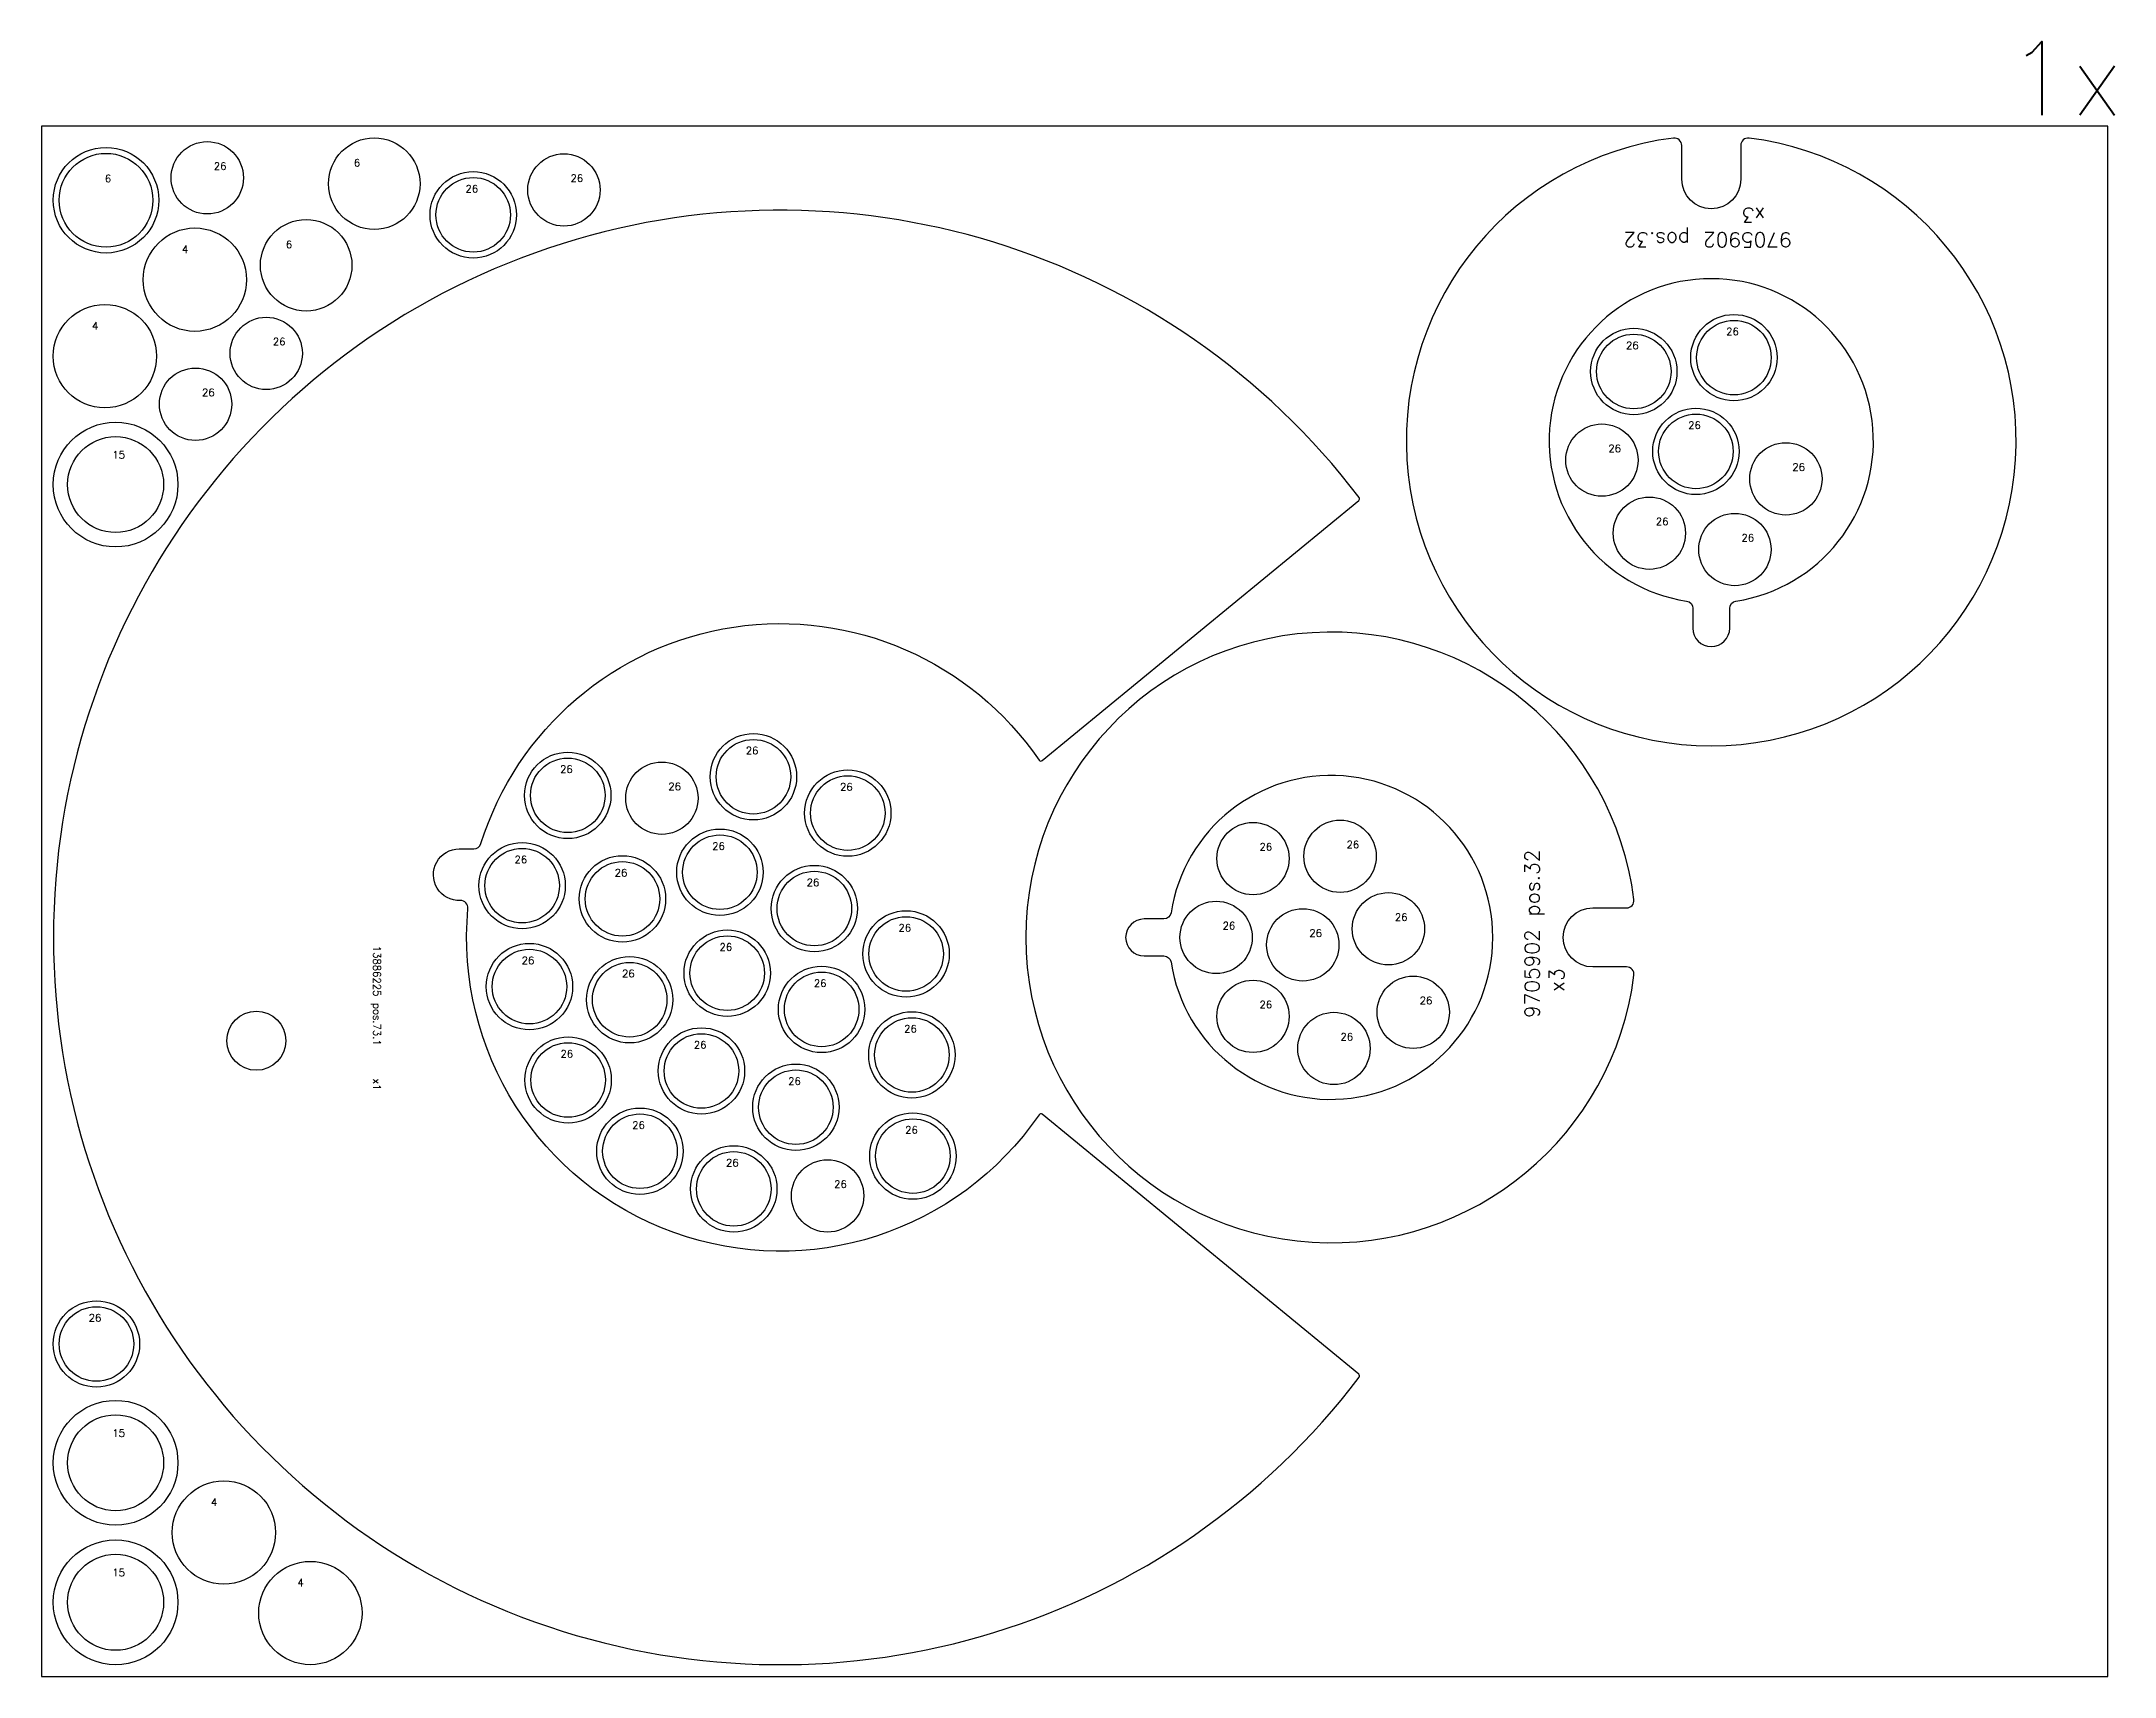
# Model space of a CAD drawing. Header units: millimetres. Extents: x 0 to 10220, y 0 to 2216.
# Drawn here: x 2940 to 5749, y 0 to 2215 of the extents above; entities that cross this region are included whole.
import ezdxf

# ---------------------------------------------------------------- set-up
doc = ezdxf.new("R2010")
doc.units = ezdxf.units.MM
for name, color, linetype in [('--NestedParts--', 7, 'Continuous'), ('sheet', 24, 'Continuous'), ('Texto', 7, 'Continuous')]:
    doc.layers.add(name, color=color, linetype=linetype)
doc.styles.get("Standard").update_dxf_attribs({"font": 'txt.shx'})

msp = doc.modelspace()

# ---------------------------------------------------------------- texts
at = {"insert": (5603.6, 2214.6), "char_height": 100, "attachment_point": 1}
msp.add_mtext_dynamic_manual_height_columns('1x', width=713.684, gutter_width=1, heights=[0], dxfattribs=at)
at = {"layer": 'Texto', "color": 3, "char_height": 10, "width": 25.663, "attachment_point": 1}
for s, insert in [('26', (3173.5, 2050.9)), ('6', (3363.4, 2055.3)), ('6', (3026, 2033.9)), ('26', (3656.9, 2034.4)), ('26', (3514.6, 2020.2)), ('6', (3271.1, 1944.8)), ('4', (3130.4, 1938.1)), ('4', (3008.5, 1834.4)), ('26', (5223, 1826.8)), ('26', (3253.5, 1813.1)), ('26', (5087.3, 1807.9)), ('26', (3157.6, 1744.2)), ('26', (5171.5, 1699.8)), ('15', (3036.1, 1659.8)), ('26', (5063.4, 1668.5)), ('26', (5312.7, 1643.1)), ('26', (5127.7, 1569.5)), ('26', (5243.7, 1547.5)), ('26', (3894.4, 1259.1)), ('26', (3642.8, 1233.9)), ('26', (3789.5, 1210.6)), ('26', (4022.2, 1209.9)), ('26', (3849, 1129.8)), ('26', (4590.6, 1128.8)), ('26', (4708.6, 1131.9)), ('26', (3581, 1111.6)), ('26', (3716.8, 1093.7)), ('26', (3976.9, 1080.6)), ('26', (4101.3, 1019.1)), ('26', (4540.6, 1022)), ('26', (4658.2, 1011.9)), ('26', (4774.1, 1033.7)), ('26', (3858.8, 993.1)), ('26', (3590.8, 974.9)), ('26', (3726.7, 957.1)), ('26', (3986.7, 944)), ('26', (4590.6, 915.1)), ('26', (4807.7, 920.6)), ('26', (4109.1, 882.3)), ('26', (4700.3, 871.6)), ('26', (3643.3, 848.4)), ('26', (3824, 860.6)), ('26', (3951.8, 811.4)), ('26', (3740.6, 751.9)), ('26', (4110.4, 745.3)), ('26', (3867.7, 700.9)), ('26', (4014.2, 671.9)), ('26', (3004, 490.8)), ('15', (3036.1, 334.8)), ('4', (3169.7, 241.1)), ('15', (3036.1, 145.8)), ('4', (3286.9, 132.1))]:
    msp.add_mtext(s, dxfattribs=dict(at, insert=insert))
at = {"layer": 'Texto', "color": 3, "attachment_point": 1}
for s, insert, char_height, width, rotation in [('9705902 pos.32    x3', (5311.8, 1935.9), 20, 275.333, 180), ('9705902 pos.32    x3', (4950, 892), 20, 275.333, 90), ('13886225 pos.73.1     x1', (3399.7, 989.8), 10, 464.106, 270)]:
    msp.add_mtext(s, dxfattribs=dict(at, insert=insert, char_height=char_height, width=width, rotation=rotation))

# ---------------------------------------------------------------- linework, layer by layer
at = {"layer": '--NestedParts--', "color": 7}
for points in [[(5162.8, 2028), (5162.8, 2073.9, 0.451087), (5151.6, 2083.8, 16.077802), (5254, 2083.8, 0.451087), (5242.8, 2073.9), (5242.8, 2028, -0.999998)], [(4725.1, 409.4), (4296.2, 761.5, 0.439837), (4291.8, 760.9, -0.773343), (3518, 1040.2, 0.453792), (3507.6, 1051.1, -1.020736), (3506.2, 1121.1), (3526.1, 1121.1, 0.327872), (3535.6, 1128.1, -0.626057), (4291.8, 1241.3, 0.439837), (4296.2, 1240.7), (4725.1, 1592.7, 0.403202), (4725.6, 1596.9, 2.96973), (4725.6, 405.3, 0.403202)], [(5169.3, 1456.6, -0.370049), (5177.8, 1446.7), (5177.8, 1420, 1), (5227.8, 1420), (5227.8, 1446.7, -0.370049), (5236.3, 1456.6, 13.037584)], [(5042.2, 1041.1), (5088.1, 1041.1, 0.451087), (5098, 1052.3, 16.077802), (5098, 949.8, 0.451087), (5088.1, 961.1), (5042.2, 961.1, -0.999998)], [(4470.7, 1034.5, -0.370049), (4460.9, 1026.1), (4434.2, 1026.1, 1), (4434.2, 976.1), (4460.9, 976.1, -0.370049), (4470.7, 967.6, 13.037584)]]:
    msp.add_lwpolyline(points, format="xyb", close=True, dxfattribs=at)
for centre, radius in [((3164.7, 2030), 49), ((3391, 2022), 62), ((3027.5, 1999.6), 71.5), ((3027.5, 1999.6), 63.5), ((3648, 2013.5), 49), ((3525.1, 1979.8), 58.5), ((3525.1, 1979.8), 50.5), ((3298.7, 1911.5), 62), ((3147.9, 1892), 70), ((3026, 1788.4), 70), ((3244.6, 1792.2), 49), ((5097.8, 1767.6), 58.5), ((5233.5, 1786.4), 58.5), ((5233.5, 1786.4), 50.5), ((5097.8, 1767.6), 50.5), ((3148.8, 1723.3), 49), ((5182, 1659.4), 58.5), ((3040.5, 1614.5), 84.5), ((5054.6, 1647.6), 49), ((5182, 1659.4), 50.5), ((3040.5, 1614.5), 65), ((5303.9, 1622.2), 49), ((5118.9, 1548.6), 49), ((5234.8, 1526.5), 49), ((3904.8, 1218.7), 58.5), ((3904.8, 1218.7), 50.5), ((3653.2, 1193.5), 58.5), ((3653.2, 1193.5), 50.5), ((3780.7, 1189.7), 49), ((4032.7, 1169.5), 58.5), ((4032.7, 1169.5), 50.5), ((4581.8, 1107.9), 49), ((4699.8, 1111), 49), ((3591.4, 1071.2), 58.5), ((3859.4, 1089.4), 58.5), ((3859.4, 1089.4), 50.5), ((3591.4, 1071.2), 50.5), ((3727.3, 1053.3), 58.5), ((3727.3, 1053.3), 50.5), ((3987.3, 1040.2), 58.5), ((3987.3, 1040.2), 50.5), ((4531.8, 1001.1), 49), ((4649.3, 991), 49), ((4765.3, 1012.8), 49), ((4111.7, 978.7), 58.5), ((4111.7, 978.7), 50.5), ((3601.3, 934.5), 58.5), ((3601.3, 934.5), 50.5), ((3869.3, 952.7), 58.5), ((3869.3, 952.7), 50.5), ((3737.1, 916.7), 58.5), ((3737.1, 916.7), 50.5), ((3997.2, 903.6), 58.5), ((3997.2, 903.6), 50.5), ((4581.8, 894.2), 49), ((4798.9, 899.7), 49), ((3231.2, 861.1), 40), ((4119.5, 841.9), 58.5), ((4691.5, 850.7), 49), ((3834.4, 820.2), 58.5), ((4119.5, 841.9), 50.5), ((3653.7, 808), 58.5), ((3653.7, 808), 50.5), ((3834.4, 820.2), 50.5), ((3962.3, 771.1), 58.5), ((3962.3, 771.1), 50.5), ((3751, 711.5), 58.5), ((3751, 711.5), 50.5), ((4120.9, 704.9), 58.5), ((4120.9, 704.9), 50.5), ((3878.2, 660.5), 58.5), ((3878.2, 660.5), 50.5), ((4005.3, 651), 49), ((3014.5, 450.4), 58.5), ((3014.5, 450.4), 50.5), ((3040.5, 289.5), 84.5), ((3040.5, 289.5), 65), ((3187.2, 195), 70), ((3040.5, 100.5), 84.5), ((3040.5, 100.5), 65), ((3304.4, 86), 70)]:
    msp.add_circle(centre, radius, dxfattribs=at)
at = {"layer": 'sheet', "color": 7}
msp.add_lwpolyline([(2940, 0), (5740, 0), (5740, 2100), (2940, 2100)], close=True, dxfattribs=at)

msp.set_redraw_order([(e.dxf.handle, doc.entitydb.next_handle()) for e in msp.query("TEXT MTEXT ATTDEF DIMENSION ARC_DIMENSION")])  # texts and dimensions are drawn at this point

doc.saveas('drawing.dxf')
